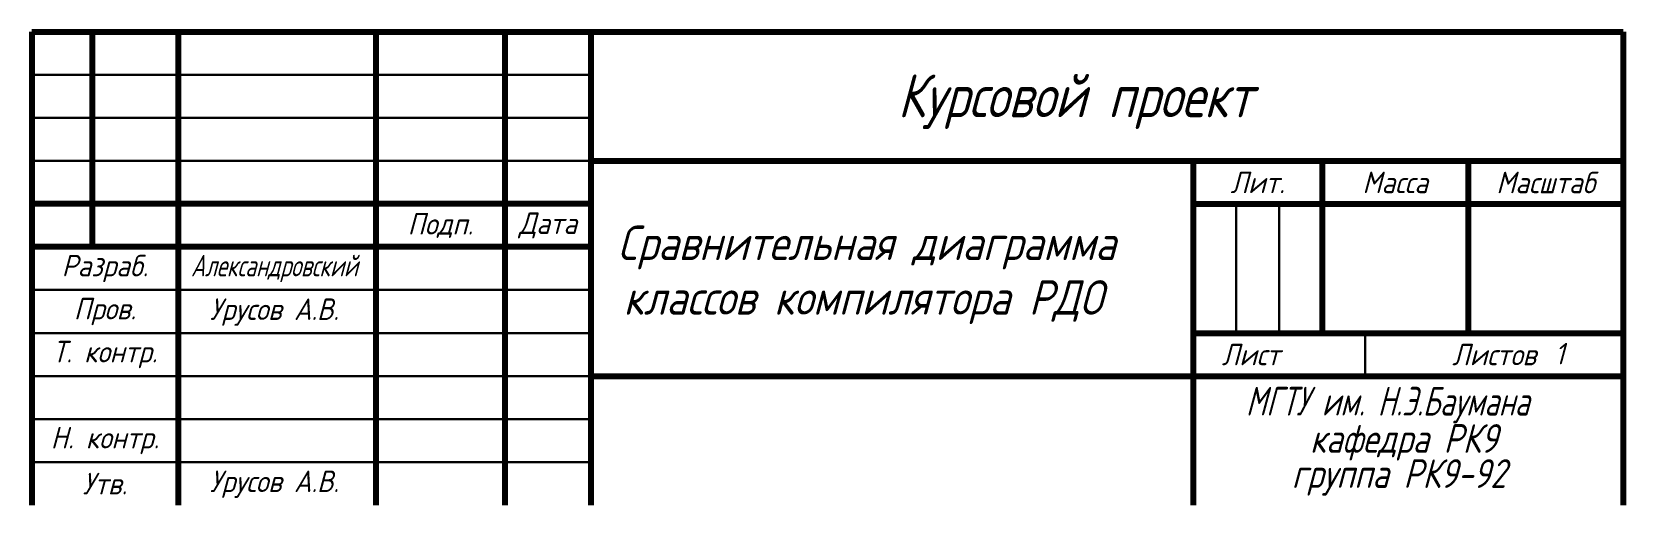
# Model space of a CAD drawing. Header units: millimetres. Extents: x 2024 to 4291, y -563 to 782.
# Drawn here: x 3630.3 to 3815.3, y -557.9 to -502.9 of the extents above; entities that cross this region are included whole.
import ezdxf
from ezdxf.enums import TextEntityAlignment as Align

# ---------------------------------------------------------------- set-up
doc = ezdxf.new("R2010")
doc.units = ezdxf.units.MM
doc.layers.get('0').update_dxf_attribs({"lineweight": 30})
doc.layers.add('format', color=7, linetype='Continuous', lineweight=80)
doc.styles.add('стиль1', font='geniso.shx', dxfattribs={"oblique": 15})

msp = doc.modelspace()

# ---------------------------------------------------------------- texts
at = {"lineweight": 25, "style": 'стиль1', "oblique": 15}
for s, height, width, p in [('Курсовой проект', 5, 0.9, (3730.96, -512.83)), ('Сравнительная диаграмма', 4, 0.95, (3698.4, -529.42)), ('классов компилятора РДО', 4, 0.95, (3699.09, -535.77)), ('МГТУ им. Н.Э.Баумана', 3.3333, 0.8, (3771.43, -547.49)), ('кафедра РК9', 3.3333, 0.9, (3778.89, -551.82)), ('группа РК9-92', 3.3333, 0.9, (3776.77, -555.9))]:
    msp.add_text(s, height=height, dxfattribs=dict(at, width=width)).set_placement(p)
at = {"layer": 'format', "lineweight": -3, "style": 'стиль1', "oblique": 15}
for s, p in [('Лит.', (3772.79, -520.4)), ('Масса', (3788.79, -520.4)), ('Масштаб', (3806.29, -520.4)), ('Подп.', (3677.79, -525.4)), ('Дата', (3690.29, -525.4)), ('Разраб.', (3638.79, -530.4)), ('Пров.', (3638.79, -535.4)), ('Урусов А.В.', (3658.49, -535.47)), ('Т. контр.', (3638.79, -540.4)), ('Лист', (3772, -540.4)), ('Листов', (3800.29, -540.4)), ('1', (3807.9, -540.29)), ('Н. контр.', (3638.79, -550.4)), ('Утв.', (3638.79, -555.4)), ('Урусов А.В.', (3658.49, -555.47))]:
    msp.add_text(s, height=2.5, dxfattribs=at).set_placement(p, align=Align.MIDDLE)
at = {"layer": 'format', "lineweight": -3, "style": 'стиль1', "oblique": 15, "width": 0.8}
msp.add_text('Александровский', height=2.5, dxfattribs=at).set_placement((3658.49, -530.4), align=Align.MIDDLE)

# ---------------------------------------------------------------- linework, layer by layer
for p, q in [((3695.29, -507.9), (3630.29, -507.9)), ((3695.29, -512.9), (3630.29, -512.9)), ((3695.29, -517.9), (3630.29, -517.9)), ((3770.29, -522.9), (3770.29, -537.9)), ((3775.29, -522.9), (3775.29, -537.9)), ((3695.29, -532.9), (3630.29, -532.9)), ((3695.29, -537.9), (3630.29, -537.9)), ((3785.29, -537.9), (3785.29, -542.9)), ((3695.29, -542.9), (3630.29, -542.9)), ((3695.29, -547.9), (3630.29, -547.9)), ((3695.29, -552.9), (3630.29, -552.9))]:
    msp.add_line(p, q)
at = {"layer": 'format'}
for p, q in [((3630.29, -502.9), (3630.29, -557.9)), ((3630.29, -502.9), (3815.29, -502.9)), ((3637.29, -502.9), (3637.29, -527.9)), ((3647.29, -502.9), (3647.29, -557.9)), ((3670.29, -502.9), (3670.29, -557.9)), ((3685.29, -502.9), (3685.29, -557.9)), ((3695.29, -502.9), (3695.29, -557.9)), ((3815.29, -502.9), (3815.29, -557.9)), ((3695.29, -517.9), (3815.29, -517.9)), ((3765.29, -517.9), (3765.29, -557.9)), ((3780.29, -517.9), (3780.29, -537.9)), ((3797.29, -517.9), (3797.29, -537.9)), ((3695.29, -522.9), (3630.29, -522.9)), ((3765.29, -522.9), (3815.29, -522.9)), ((3695.29, -527.9), (3630.29, -527.9)), ((3765.29, -537.9), (3815.29, -537.9)), ((3695.29, -542.9), (3815.29, -542.9))]:
    msp.add_line(p, q, dxfattribs=at)

msp.set_redraw_order([(e.dxf.handle, doc.entitydb.next_handle()) for e in msp.query("TEXT MTEXT ATTDEF DIMENSION ARC_DIMENSION")])  # texts and dimensions are drawn at this point

doc.saveas('drawing.dxf')
